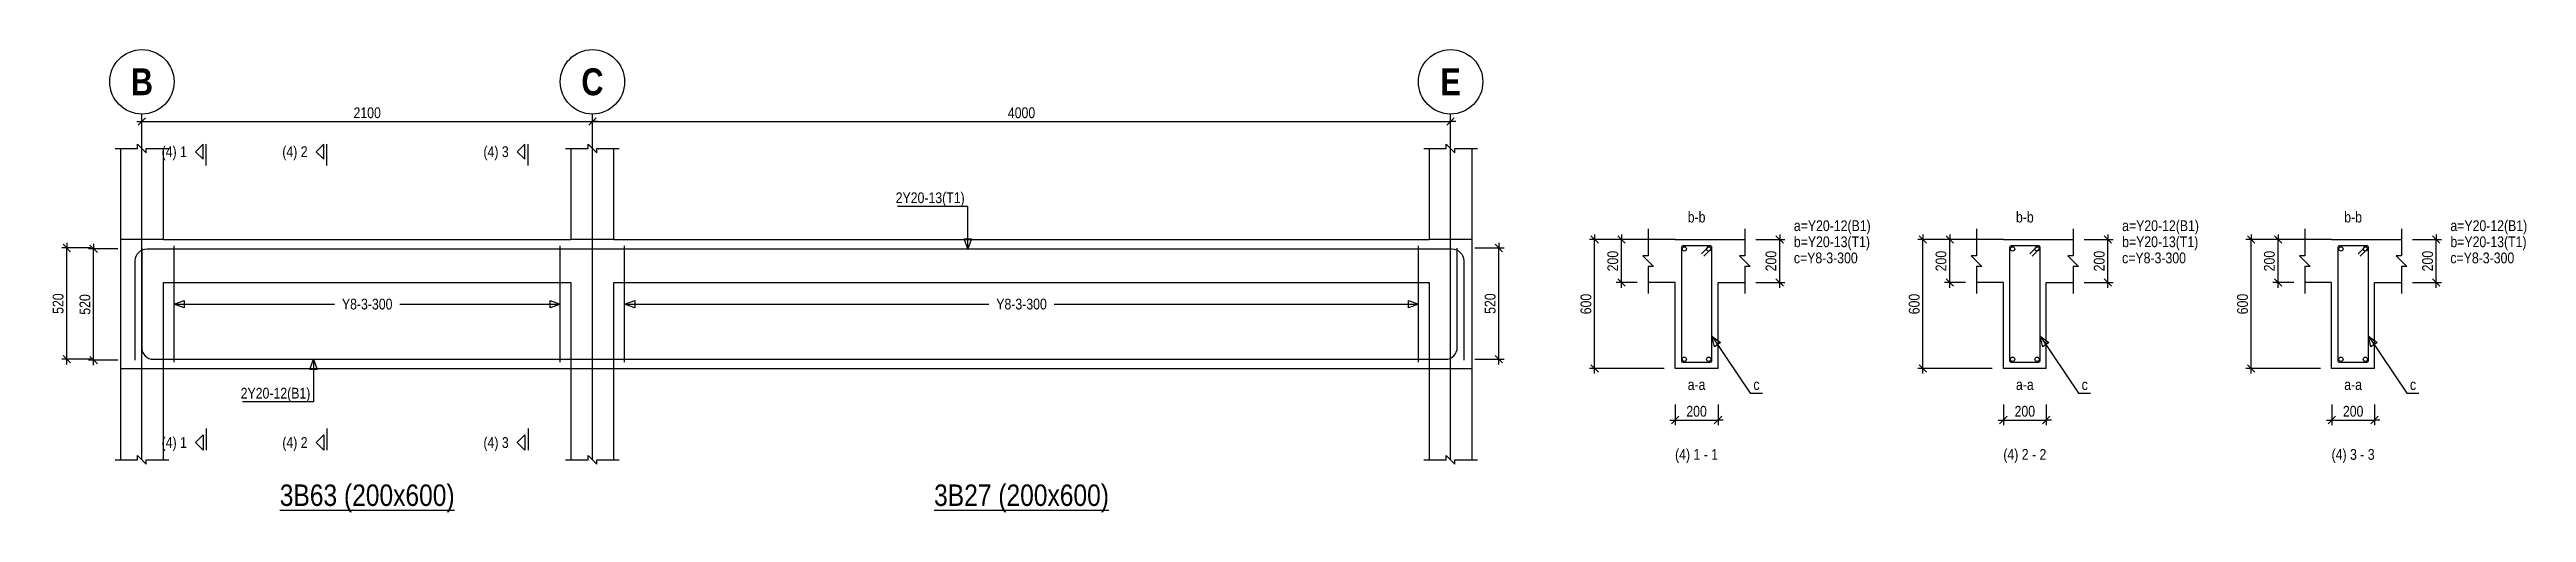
# Model space of a CAD drawing. Extents: x 0 to 206258, y -403073 to 0.
# Drawn here: x 44656 to 67747, y -204904 to -200594 of the extents above; entities that cross this region are included whole.
import ezdxf
from ezdxf.enums import TextEntityAlignment as Align
from ezdxf.lldxf.tags import DXFTag

# ---------------------------------------------------------------- set-up
doc = ezdxf.new("R2010")
doc.units = 0
doc.header["$LTSCALE"] = 1000
for name, color, linetype in [('Axis Circle(Dir 2)', 150, 'Continuous'), ('Axis Label(Dir 1)', 7, 'Continuous'), ('Axis Line(Dir 2)', 150, 'CENTER2'), ('Break Line', 5, 'Continuous'), ('Dimension Line', 5, 'Continuous'), ('Front Elevation Line', 40, 'Continuous'), ('Leader Line', 5, 'Continuous'), ('Link Line', 3, 'Continuous'), ('Rebar Label', 6, 'Continuous'), ('Rebar Line', 7, 'Continuous'), ('Section Label', 1, 'Continuous'), ('Section Line', 1, 'Continuous'), ('Top Rebar Label', 6, 'Continuous'), ('Top Rebar Line', 7, 'Continuous')]:
    doc.layers.add(name, color=color, linetype=linetype)
for name, color, linetype, true_color in [('Back Elevation Line', 191, 'HIDDEN2', 0xd4aaff), ('Beam Label(D)', 94, 'Continuous', 0x008100), ('Beam Line(D)', 112, 'Continuous', 0x00bd5e), ('Link Label', 94, 'Continuous', 0x008100)]:
    doc.layers.add(name, color=color, linetype=linetype, true_color=true_color)
doc.styles.add('Axis Label(Dir 1)', font='ARIALNB.TTF', dxfattribs={"height": 250})
doc.styles.add('Beam Label(D)', font='ARIALN.TTF', dxfattribs={"height": 200})
doc.styles.add('Dimension Text', font='ARIALN.TTF', dxfattribs={"height": 100})
doc.styles.add('Link Label', font='ARIALN.TTF', dxfattribs={"height": 100})
doc.styles.add('Rebar Label', font='ARIALN.TTF', dxfattribs={"height": 100})
doc.styles.add('Section Label', font='ARIALN.TTF', dxfattribs={"height": 100})
doc.styles.add('Top Rebar Label', font='ARIALN.TTF', dxfattribs={"height": 100})
tags = doc.linetypes.add('CENTER2', pattern=[1.125, 0.75, -0.125, 0.125, -0.125]).pattern_tags.tags
tags[10:11] = [DXFTag(74, 4), DXFTag(75, 0), DXFTag(340, '0'), DXFTag(46, 0.0), DXFTag(50, 0.0), DXFTag(44, 0.0), DXFTag(45, 0.0)]
tags[8:9] = [DXFTag(74, 4), DXFTag(75, 0), DXFTag(340, '0'), DXFTag(46, 0.0), DXFTag(50, 0.0), DXFTag(44, 0.0), DXFTag(45, 0.0)]
tags[6:7] = [DXFTag(74, 4), DXFTag(75, 0), DXFTag(340, '0'), DXFTag(46, 0.0), DXFTag(50, 0.0), DXFTag(44, 0.0), DXFTag(45, 0.0)]
tags[4:5] = [DXFTag(74, 4), DXFTag(75, 0), DXFTag(340, '0'), DXFTag(46, 0.0), DXFTag(50, 0.0), DXFTag(44, 0.0), DXFTag(45, 0.0)]
tags = doc.linetypes.add('HIDDEN2', pattern=[0.1875, 0.125, -0.0625]).pattern_tags.tags
tags[6:7] = [DXFTag(74, 4), DXFTag(75, 0), DXFTag(340, '0'), DXFTag(46, 0.0), DXFTag(50, 0.0), DXFTag(44, 0.0), DXFTag(45, 0.0)]
tags[4:5] = [DXFTag(74, 4), DXFTag(75, 0), DXFTag(340, '0'), DXFTag(46, 0.0), DXFTag(50, 0.0), DXFTag(44, 0.0), DXFTag(45, 0.0)]
doc.dimstyles.new('BEAM', dxfattribs={"dimtxt": 100, "dimasz": 30, "dimexe": 48.3, "dimexo": 103.5, "dimgap": 30, "dimtad": 1, "dimtoh": 1, "dimdec": 1, "dimlfac": 0.5, "dimdsep": 46, "dimtxsty": 'Dimension Text', "dimblk": 'PCDIM_TICK', "dimcen": 0.09, "dimclrd": 5, "dimclre": 5, "dimclrt": 5, "dimadec": 1, "dimazin": 0, "dimtp": 1, "dimtm": 1, "dimtfac": 1, "dimtdec": 4, "dimtofl": 0, "dimtmove": 0, "dimatfit": 3, "dimfxl": 1, "dimtolj": 1, "dimtzin": 0, "dimarcsym": 0})

msp = doc.modelspace()

# ---------------------------------------------------------------- texts
at = {"layer": 'Axis Label(Dir 1)', "transparency": 33554687, "style": 'Axis Label(Dir 1)'}
for s, p in [('B', (45517.055, -200894.284)), ('C', (49717.055, -200894.284)), ('E', (57717.055, -200894.284))]:
    msp.add_text(s, height=250, dxfattribs=at).set_placement(p, align=Align.MIDDLE_CENTER)
at = {"layer": 'Beam Label(D)', "transparency": 33554687, "style": 'Beam Label(D)'}
for s, p in [('%%U3B63 (200x600)', (47617.055, -204644.284)), ('%%U3B27 (200x600)', (53717.055, -204644.284))]:
    msp.add_text(s, height=200, dxfattribs=at).set_placement(p, align=Align.TOP_CENTER)
at = {"layer": 'Link Label', "transparency": 33554687, "style": 'Link Label'}
for s, p in [(' c=Y8-3-300', (60885.055, -202584.284)), (' c=Y8-3-300', (63945.294, -202584.284)), (' c=Y8-3-300', (67005.532, -202584.284)), ('c', (60540.055, -203764.284)), ('c', (63600.294, -203764.284)), ('c', (66660.532, -203764.284))]:
    msp.add_text(s, height=100, dxfattribs=at).set_placement(p)
for p in [(47617.055, -202964.284), (53717.055, -202964.284)]:
    msp.add_text('Y8-3-300', height=100, dxfattribs=at).set_placement(p, align=Align.MIDDLE_CENTER)
at = {"layer": 'Rebar Label', "transparency": 33554687, "style": 'Rebar Label'}
for s, p in [('b-b', (60010.055, -202234.284)), ('b-b', (63070.294, -202234.284)), ('b-b', (66130.532, -202234.284)), ('a-a', (60010.055, -203794.284)), ('a-a', (63070.294, -203794.284)), ('a-a', (66130.532, -203794.284))]:
    msp.add_text(s, height=100, dxfattribs=at).set_placement(p, align=Align.BOTTOM_CENTER)
for p in [(60885.055, -202284.284), (63945.294, -202284.284), (67005.532, -202284.284)]:
    msp.add_text(' a=Y20-12(B1)', height=100, dxfattribs=at).set_placement(p)
msp.add_text(' 2Y20-12(B1)', height=100, dxfattribs=at).set_placement((47087.055, -203844.284), align=Align.RIGHT)
at = {"layer": 'Section Label', "transparency": 33554687, "style": 'Section Label'}
for s, p in [('(4) 1', (45936.345, -201544.994)), ('(4) 2', (47061.345, -201544.994)), ('(4) 3', (48936.345, -201544.994)), ('(4) 1', (45936.345, -204253.573)), ('(4) 2', (47061.345, -204253.573)), ('(4) 3', (48936.345, -204253.573))]:
    msp.add_text(s, height=100, dxfattribs=at).set_placement(p, align=Align.MIDDLE_RIGHT)
for s, p in [('(4) 1 - 1', (60010.055, -204444.284)), ('(4) 2 - 2', (63070.294, -204444.284)), ('(4) 3 - 3', (66130.532, -204444.284))]:
    msp.add_text(s, height=100, dxfattribs=at).set_placement(p, align=Align.BOTTOM_CENTER)
at = {"layer": 'Top Rebar Label', "transparency": 33554687, "style": 'Top Rebar Label'}
msp.add_text(' 2Y20-13(T1)', height=100, dxfattribs=at).set_placement((53187.055, -202024.284), align=Align.RIGHT)
for p in [(60885.055, -202434.284), (63945.294, -202434.284), (67005.532, -202434.284)]:
    msp.add_text(' b=Y20-13(T1)', height=100, dxfattribs=at).set_placement(p)

# ---------------------------------------------------------------- blocks, each defined once
blk = doc.blocks.new('PCDIM_TICK')
at = {"layer": 'Dimension Line', "color": 0, "transparency": 33554687}
for p, q in [((1.15, 1.15), (-1.15, -1.15)), ((1.61, 0), (0, 0))]:
    blk.add_line(p, q, dxfattribs=at)
blk = doc.blocks.new('*U2806')
at = {"layer": 'Dimension Line', "color": 5, "true_color": 0x0000ff, "transparency": 16777216}
for p, q in [((45292, -202450), (45019, -202450)), ((45067, -203486), (45067, -202450)), ((45292, -203486), (45019, -203486))]:
    blk.add_line(p, q, dxfattribs=at)
at = {"layer": 'Dimension Line', "color": 5, "true_color": 0x0000ff, "transparency": 16777216, "xscale": 30, "yscale": 30}
for p, rotation in [((45067, -202450), 89.99999999999447), ((45067, -203486), 269.9999999999834)]:
    blk.add_blockref('PCDIM_TICK', p, dxfattribs=dict(at, rotation=rotation))
at = {"layer": 'Dimension Line', "color": 5, "true_color": 0x0000ff, "transparency": 16777216, "insert": (45037, -202968), "char_height": 100, "width": 181.5, "attachment_point": 8, "rotation": 90, "style": 'Dimension Text'}
blk.add_mtext('520', dxfattribs=at)
blk = doc.blocks.new('*U2807')
at = {"layer": 'Dimension Line', "color": 5, "true_color": 0x0000ff, "transparency": 16777216}
for p, q in [((45042, -202442), (44769, -202442)), ((44817, -203478), (44817, -202442)), ((45042, -203478), (44769, -203478))]:
    blk.add_line(p, q, dxfattribs=at)
at = {"layer": 'Dimension Line', "color": 5, "true_color": 0x0000ff, "transparency": 16777216, "xscale": 30, "yscale": 30}
for p, rotation in [((44817, -202442), 89.99999999999447), ((44817, -203478), 269.9999999999834)]:
    blk.add_blockref('PCDIM_TICK', p, dxfattribs=dict(at, rotation=rotation))
at = {"layer": 'Dimension Line', "color": 5, "true_color": 0x0000ff, "transparency": 16777216, "insert": (44787, -202960), "char_height": 100, "width": 181.5, "attachment_point": 8, "rotation": 90, "style": 'Dimension Text'}
blk.add_mtext('520', dxfattribs=at)
blk = doc.blocks.new('*U2808')
at = {"layer": 'Dimension Line', "color": 5, "true_color": 0x0000ff, "transparency": 16777216}
for p, q in [((45517, -201411), (45517, -201216)), ((45517, -201264), (49717, -201264)), ((49717, -201411), (49717, -201216))]:
    blk.add_line(p, q, dxfattribs=at)
at = {"layer": 'Dimension Line', "color": 5, "true_color": 0x0000ff, "transparency": 16777216, "xscale": 30, "yscale": 30, "rotation": 180.0000000000004}
blk.add_blockref('PCDIM_TICK', (45517, -201264), dxfattribs=at)
at = {"layer": 'Dimension Line', "color": 5, "true_color": 0x0000ff, "transparency": 16777216, "xscale": 30, "yscale": 30}
blk.add_blockref('PCDIM_TICK', (49717, -201264), dxfattribs=at)
at = {"layer": 'Dimension Line', "color": 5, "true_color": 0x0000ff, "transparency": 16777216, "insert": (47617, -201234), "char_height": 100, "width": 247.25, "attachment_point": 8, "style": 'Dimension Text'}
blk.add_mtext('2100', dxfattribs=at)
blk = doc.blocks.new('*U2821')
at = {"layer": 'Dimension Line', "color": 5, "true_color": 0x0000ff, "transparency": 16777216}
for p, q in [((57943, -202442), (58215, -202442)), ((58167, -203478), (58167, -202442)), ((57943, -203478), (58215, -203478))]:
    blk.add_line(p, q, dxfattribs=at)
at = {"layer": 'Dimension Line', "color": 5, "true_color": 0x0000ff, "transparency": 16777216, "xscale": 30, "yscale": 30}
for p, rotation in [((58167, -202442), 89.99999999999447), ((58167, -203478), 269.9999999999834)]:
    blk.add_blockref('PCDIM_TICK', p, dxfattribs=dict(at, rotation=rotation))
at = {"layer": 'Dimension Line', "color": 5, "true_color": 0x0000ff, "transparency": 16777216, "insert": (58137, -202960), "char_height": 100, "width": 181.5, "attachment_point": 8, "rotation": 90, "style": 'Dimension Text'}
blk.add_mtext('520', dxfattribs=at)
blk = doc.blocks.new('*U2822')
at = {"layer": 'Dimension Line', "color": 5, "true_color": 0x0000ff, "transparency": 16777216}
for p, q in [((49717, -201411), (49717, -201216)), ((49717, -201264), (57717, -201264)), ((57717, -201411), (57717, -201216))]:
    blk.add_line(p, q, dxfattribs=at)
at = {"layer": 'Dimension Line', "color": 5, "true_color": 0x0000ff, "transparency": 16777216, "xscale": 30, "yscale": 30, "rotation": 180.0000000000004}
blk.add_blockref('PCDIM_TICK', (49717, -201264), dxfattribs=at)
at = {"layer": 'Dimension Line', "color": 5, "true_color": 0x0000ff, "transparency": 16777216, "xscale": 30, "yscale": 30}
blk.add_blockref('PCDIM_TICK', (57717, -201264), dxfattribs=at)
at = {"layer": 'Dimension Line', "color": 5, "true_color": 0x0000ff, "transparency": 16777216, "insert": (53717, -201234), "char_height": 100, "width": 249.2, "attachment_point": 8, "style": 'Dimension Text'}
blk.add_mtext('4000', dxfattribs=at)
blk = doc.blocks.new('*U2809')
at = {"layer": 'Dimension Line', "color": 5, "true_color": 0x0000ff, "transparency": 16777216}
for p, q in [((60564, -202364), (60833, -202364)), ((60785, -202764), (60785, -202364)), ((60564, -202764), (60833, -202764))]:
    blk.add_line(p, q, dxfattribs=at)
at = {"layer": 'Dimension Line', "color": 5, "true_color": 0x0000ff, "transparency": 16777216, "xscale": 30, "yscale": 30}
for p, rotation in [((60785, -202364), 89.99999999999447), ((60785, -202764), 269.9999999999834)]:
    blk.add_blockref('PCDIM_TICK', p, dxfattribs=dict(at, rotation=rotation))
at = {"layer": 'Dimension Line', "color": 5, "true_color": 0x0000ff, "transparency": 16777216, "insert": (60755, -202564), "char_height": 100, "width": 182.77, "attachment_point": 8, "rotation": 90, "style": 'Dimension Text'}
blk.add_mtext('200', dxfattribs=at)
blk = doc.blocks.new('*U2810')
at = {"layer": 'Dimension Line', "color": 5, "true_color": 0x0000ff, "transparency": 16777216}
for p, q in [((59457, -202364), (59262, -202364)), ((59310, -202764), (59310, -202364)), ((59457, -202764), (59262, -202764))]:
    blk.add_line(p, q, dxfattribs=at)
at = {"layer": 'Dimension Line', "color": 5, "true_color": 0x0000ff, "transparency": 16777216, "xscale": 30, "yscale": 30}
for p, rotation in [((59310, -202364), 89.99999999999447), ((59310, -202764), 269.9999999999834)]:
    blk.add_blockref('PCDIM_TICK', p, dxfattribs=dict(at, rotation=rotation))
at = {"layer": 'Dimension Line', "color": 5, "true_color": 0x0000ff, "transparency": 16777216, "insert": (59280, -202564), "char_height": 100, "width": 182.77, "attachment_point": 8, "rotation": 90, "style": 'Dimension Text'}
blk.add_mtext('200', dxfattribs=at)
blk = doc.blocks.new('*U2811')
at = {"layer": 'Dimension Line', "color": 5, "true_color": 0x0000ff, "transparency": 16777216}
for p, q in [((59707, -202364), (59012, -202364)), ((59060, -203564), (59060, -202364)), ((59707, -203564), (59012, -203564))]:
    blk.add_line(p, q, dxfattribs=at)
at = {"layer": 'Dimension Line', "color": 5, "true_color": 0x0000ff, "transparency": 16777216, "xscale": 30, "yscale": 30}
for p, rotation in [((59060, -202364), 89.99999999999447), ((59060, -203564), 269.9999999999834)]:
    blk.add_blockref('PCDIM_TICK', p, dxfattribs=dict(at, rotation=rotation))
at = {"layer": 'Dimension Line', "color": 5, "true_color": 0x0000ff, "transparency": 16777216, "insert": (59030, -202964), "char_height": 100, "width": 181.97, "attachment_point": 8, "rotation": 90, "style": 'Dimension Text'}
blk.add_mtext('600', dxfattribs=at)
blk = doc.blocks.new('*U2812')
at = {"layer": 'Dimension Line', "color": 5, "true_color": 0x0000ff, "transparency": 16777216}
for p, q in [((59810, -203898), (59810, -204093)), ((59810, -204044), (60210, -204044)), ((60210, -203898), (60210, -204093))]:
    blk.add_line(p, q, dxfattribs=at)
at = {"layer": 'Dimension Line', "color": 5, "true_color": 0x0000ff, "transparency": 16777216, "xscale": 30, "yscale": 30, "rotation": 180.0000000000004}
blk.add_blockref('PCDIM_TICK', (59810, -204044), dxfattribs=at)
at = {"layer": 'Dimension Line', "color": 5, "true_color": 0x0000ff, "transparency": 16777216, "xscale": 30, "yscale": 30}
blk.add_blockref('PCDIM_TICK', (60210, -204044), dxfattribs=at)
at = {"layer": 'Dimension Line', "color": 5, "true_color": 0x0000ff, "transparency": 16777216, "insert": (60010, -204014), "char_height": 100, "width": 182.77, "attachment_point": 8, "style": 'Dimension Text'}
blk.add_mtext('200', dxfattribs=at)
blk = doc.blocks.new('*U2813')
at = {"layer": 'Dimension Line', "color": 5, "true_color": 0x0000ff, "transparency": 16777216}
for p, q in [((63624, -202364), (63894, -202364)), ((63845, -202764), (63845, -202364)), ((63624, -202764), (63894, -202764))]:
    blk.add_line(p, q, dxfattribs=at)
at = {"layer": 'Dimension Line', "color": 5, "true_color": 0x0000ff, "transparency": 16777216, "xscale": 30, "yscale": 30}
for p, rotation in [((63845, -202364), 89.99999999999447), ((63845, -202764), 269.9999999999834)]:
    blk.add_blockref('PCDIM_TICK', p, dxfattribs=dict(at, rotation=rotation))
at = {"layer": 'Dimension Line', "color": 5, "true_color": 0x0000ff, "transparency": 16777216, "insert": (63815, -202564), "char_height": 100, "width": 182.77, "attachment_point": 8, "rotation": 90, "style": 'Dimension Text'}
blk.add_mtext('200', dxfattribs=at)
blk = doc.blocks.new('*U2814')
at = {"layer": 'Dimension Line', "color": 5, "true_color": 0x0000ff, "transparency": 16777216}
for p, q in [((62517, -202364), (62322, -202364)), ((62370, -202764), (62370, -202364)), ((62517, -202764), (62322, -202764))]:
    blk.add_line(p, q, dxfattribs=at)
at = {"layer": 'Dimension Line', "color": 5, "true_color": 0x0000ff, "transparency": 16777216, "xscale": 30, "yscale": 30}
for p, rotation in [((62370, -202364), 89.99999999999447), ((62370, -202764), 269.9999999999834)]:
    blk.add_blockref('PCDIM_TICK', p, dxfattribs=dict(at, rotation=rotation))
at = {"layer": 'Dimension Line', "color": 5, "true_color": 0x0000ff, "transparency": 16777216, "insert": (62340, -202564), "char_height": 100, "width": 182.77, "attachment_point": 8, "rotation": 90, "style": 'Dimension Text'}
blk.add_mtext('200', dxfattribs=at)
blk = doc.blocks.new('*U2815')
at = {"layer": 'Dimension Line', "color": 5, "true_color": 0x0000ff, "transparency": 16777216}
for p, q in [((62767, -202364), (62072, -202364)), ((62120, -203564), (62120, -202364)), ((62767, -203564), (62072, -203564))]:
    blk.add_line(p, q, dxfattribs=at)
at = {"layer": 'Dimension Line', "color": 5, "true_color": 0x0000ff, "transparency": 16777216, "xscale": 30, "yscale": 30}
for p, rotation in [((62120, -202364), 89.99999999999447), ((62120, -203564), 269.9999999999834)]:
    blk.add_blockref('PCDIM_TICK', p, dxfattribs=dict(at, rotation=rotation))
at = {"layer": 'Dimension Line', "color": 5, "true_color": 0x0000ff, "transparency": 16777216, "insert": (62090, -202964), "char_height": 100, "width": 181.97, "attachment_point": 8, "rotation": 90, "style": 'Dimension Text'}
blk.add_mtext('600', dxfattribs=at)
blk = doc.blocks.new('*U2816')
at = {"layer": 'Dimension Line', "color": 5, "true_color": 0x0000ff, "transparency": 16777216}
for p, q in [((62870, -203898), (62870, -204093)), ((62870, -204044), (63270, -204044)), ((63270, -203898), (63270, -204093))]:
    blk.add_line(p, q, dxfattribs=at)
at = {"layer": 'Dimension Line', "color": 5, "true_color": 0x0000ff, "transparency": 16777216, "xscale": 30, "yscale": 30, "rotation": 180.0000000000004}
blk.add_blockref('PCDIM_TICK', (62870, -204044), dxfattribs=at)
at = {"layer": 'Dimension Line', "color": 5, "true_color": 0x0000ff, "transparency": 16777216, "xscale": 30, "yscale": 30}
blk.add_blockref('PCDIM_TICK', (63270, -204044), dxfattribs=at)
at = {"layer": 'Dimension Line', "color": 5, "true_color": 0x0000ff, "transparency": 16777216, "insert": (63070, -204014), "char_height": 100, "width": 182.77, "attachment_point": 8, "style": 'Dimension Text'}
blk.add_mtext('200', dxfattribs=at)
blk = doc.blocks.new('*U2817')
at = {"layer": 'Dimension Line', "color": 5, "true_color": 0x0000ff, "transparency": 16777216}
for p, q in [((66684, -202364), (66954, -202364)), ((66906, -202764), (66906, -202364)), ((66684, -202764), (66954, -202764))]:
    blk.add_line(p, q, dxfattribs=at)
at = {"layer": 'Dimension Line', "color": 5, "true_color": 0x0000ff, "transparency": 16777216, "xscale": 30, "yscale": 30}
for p, rotation in [((66906, -202364), 89.99999999999447), ((66906, -202764), 269.9999999999834)]:
    blk.add_blockref('PCDIM_TICK', p, dxfattribs=dict(at, rotation=rotation))
at = {"layer": 'Dimension Line', "color": 5, "true_color": 0x0000ff, "transparency": 16777216, "insert": (66876, -202564), "char_height": 100, "width": 182.77, "attachment_point": 8, "rotation": 90, "style": 'Dimension Text'}
blk.add_mtext('200', dxfattribs=at)
blk = doc.blocks.new('*U2818')
at = {"layer": 'Dimension Line', "color": 5, "true_color": 0x0000ff, "transparency": 16777216}
for p, q in [((65577, -202364), (65382, -202364)), ((65431, -202764), (65431, -202364)), ((65577, -202764), (65382, -202764))]:
    blk.add_line(p, q, dxfattribs=at)
at = {"layer": 'Dimension Line', "color": 5, "true_color": 0x0000ff, "transparency": 16777216, "xscale": 30, "yscale": 30}
for p, rotation in [((65431, -202364), 89.99999999999447), ((65431, -202764), 269.9999999999834)]:
    blk.add_blockref('PCDIM_TICK', p, dxfattribs=dict(at, rotation=rotation))
at = {"layer": 'Dimension Line', "color": 5, "true_color": 0x0000ff, "transparency": 16777216, "insert": (65401, -202564), "char_height": 100, "width": 182.77, "attachment_point": 8, "rotation": 90, "style": 'Dimension Text'}
blk.add_mtext('200', dxfattribs=at)
blk = doc.blocks.new('*U2819')
at = {"layer": 'Dimension Line', "color": 5, "true_color": 0x0000ff, "transparency": 16777216}
for p, q in [((65827, -202364), (65132, -202364)), ((65181, -203564), (65181, -202364)), ((65827, -203564), (65132, -203564))]:
    blk.add_line(p, q, dxfattribs=at)
at = {"layer": 'Dimension Line', "color": 5, "true_color": 0x0000ff, "transparency": 16777216, "xscale": 30, "yscale": 30}
for p, rotation in [((65181, -202364), 89.99999999999447), ((65181, -203564), 269.9999999999834)]:
    blk.add_blockref('PCDIM_TICK', p, dxfattribs=dict(at, rotation=rotation))
at = {"layer": 'Dimension Line', "color": 5, "true_color": 0x0000ff, "transparency": 16777216, "insert": (65151, -202964), "char_height": 100, "width": 181.97, "attachment_point": 8, "rotation": 90, "style": 'Dimension Text'}
blk.add_mtext('600', dxfattribs=at)
blk = doc.blocks.new('*U2820')
at = {"layer": 'Dimension Line', "color": 5, "true_color": 0x0000ff, "transparency": 16777216}
for p, q in [((65931, -203898), (65931, -204093)), ((65931, -204044), (66331, -204044)), ((66331, -203898), (66331, -204093))]:
    blk.add_line(p, q, dxfattribs=at)
at = {"layer": 'Dimension Line', "color": 5, "true_color": 0x0000ff, "transparency": 16777216, "xscale": 30, "yscale": 30, "rotation": 180.0000000000004}
blk.add_blockref('PCDIM_TICK', (65931, -204044), dxfattribs=at)
at = {"layer": 'Dimension Line', "color": 5, "true_color": 0x0000ff, "transparency": 16777216, "xscale": 30, "yscale": 30}
blk.add_blockref('PCDIM_TICK', (66331, -204044), dxfattribs=at)
at = {"layer": 'Dimension Line', "color": 5, "true_color": 0x0000ff, "transparency": 16777216, "insert": (66131, -204014), "char_height": 100, "width": 182.77, "attachment_point": 8, "style": 'Dimension Text'}
blk.add_mtext('200', dxfattribs=at)

# ---------------------------------------------------------------- dimensions: what is measured, and where the dimension line sits
at = {"layer": 'Dimension Line', "transparency": 33554687}
for base, p1, p2, text, picture, middle in [((47617.055, -201264.284), (45517.055, -201514.284), (49717.055, -201514.284), '2100', '*U2808', (47617.055, -201264.284)), ((53717.055, -201264.284), (49717.055, -201514.284), (57717.055, -201514.284), '4000', '*U2822', (53717.055, -201264.284)), ((60010.055, -204044.284), (59810.055, -203794.284), (60210.055, -203794.284), '200', '*U2812', (60010.055, -204044.284)), ((63070.294, -204044.284), (62870.294, -203794.284), (63270.294, -203794.284), '200', '*U2816', (63070.294, -204044.284)), ((66130.532, -204044.284), (65930.532, -203794.284), (66330.532, -203794.284), '200', '*U2820', (66130.532, -204044.284))]:
    dim = msp.add_linear_dim(base=base, p1=p1, p2=p2, text=text, dimstyle='BEAM', override={"dimscale": 1, "dimtxt": 100, "dimasz": 30, "dimexe": 48.3, "dimexo": 103.5, "dimgap": 30, "dimtad": 1, "dimtih": 0, "dimdec": 1, "dimlfac": 0.5, "dimzin": 8, "dimlunit": 2, "dimpost": '', "dimtxsty": 'Dimension Text', "dimblk": 'PCDIM_TICK', "dimse1": 0, "dimse2": 0, "dimsd2": 0, "dimclrd": 5, "dimclre": 5, "dimclrt": 5, "dimaunit": 0, "dimadec": 1, "dimazin": 0, "dimtol": 0, "dimtp": 1, "dimtm": 1, "dimtmove": 0}, dxfattribs=at)
    dim.commit()
    dim.dimension.update_dxf_attribs({"geometry": picture, "text_midpoint": middle})
for base, p1, p2, text, picture, middle in [((44817.055, -202960.284), (45145.055, -203478.284), (45145.055, -202442.284), '520', '*U2807', (44817.055, -202960.284)), ((45067.055, -202968.284), (45395.055, -203486.284), (45395.055, -202450.284), '520', '*U2806', (45067.055, -202968.284)), ((58167.055, -202960.284), (57839.055, -203478.284), (57839.055, -202442.284), '520', '*U2821', (58167.055, -202960.284)), ((59060.055, -202964.284), (59810.055, -203564.284), (59810.055, -202364.284), '600', '*U2811', (59060.055, -202964.284)), ((59310.055, -202564.284), (59560.055, -202764.284), (59560.055, -202364.284), '200', '*U2810', (59310.055, -202564.284)), ((60785.055, -202564.284), (60460.055, -202764.284), (60460.055, -202364.284), '200', '*U2809', (60785.055, -202564.284)), ((62120.294, -202964.284), (62870.294, -203564.284), (62870.294, -202364.284), '600', '*U2815', (62120.294, -202964.284)), ((62370.294, -202564.284), (62620.294, -202764.284), (62620.294, -202364.284), '200', '*U2814', (62370.294, -202564.284)), ((63845.294, -202564.284), (63520.294, -202764.284), (63520.294, -202364.284), '200', '*U2813', (63845.294, -202564.284)), ((65180.532, -202964.284), (65930.532, -203564.284), (65930.532, -202364.284), '600', '*U2819', (65180.532, -202964.284)), ((65430.532, -202564.284), (65680.532, -202764.284), (65680.532, -202364.284), '200', '*U2818', (65430.532, -202564.284)), ((66905.532, -202564.284), (66580.532, -202764.284), (66580.532, -202364.284), '200', '*U2817', (66905.532, -202564.284))]:
    dim = msp.add_linear_dim(base=base, p1=p1, p2=p2, angle=90, text=text, dimstyle='BEAM', override={"dimscale": 1, "dimtxt": 100, "dimasz": 30, "dimexe": 48.3, "dimexo": 103.5, "dimgap": 30, "dimtad": 1, "dimtih": 0, "dimdec": 1, "dimlfac": 0.5, "dimzin": 8, "dimlunit": 2, "dimpost": '', "dimtxsty": 'Dimension Text', "dimblk": 'PCDIM_TICK', "dimse1": 0, "dimse2": 0, "dimsd2": 0, "dimclrd": 5, "dimclre": 5, "dimclrt": 5, "dimaunit": 0, "dimadec": 1, "dimazin": 0, "dimtol": 0, "dimtp": 1, "dimtm": 1, "dimtmove": 0}, dxfattribs=at)
    dim.commit()
    dim.dimension.update_dxf_attribs({"geometry": picture, "text_midpoint": middle})

# ---------------------------------------------------------------- linework, layer by layer
at = {"layer": 'Axis Circle(Dir 2)', "transparency": 33554687}
for centre in [(45517.055, -200894.284), (49717.055, -200894.284), (57717.055, -200894.284)]:
    msp.add_circle(centre, 300, dxfattribs=at)
at = {"layer": 'Axis Line(Dir 2)', "transparency": 33554687}
for points in [[(45517.055, -204414.284), (45517.055, -201194.284)], [(49717.055, -204414.284), (49717.055, -201194.284)], [(57717.055, -204414.284), (57717.055, -201194.284)]]:
    msp.add_lwpolyline(points, dxfattribs=at)
at = {"layer": 'Back Elevation Line', "transparency": 33554687}
for points in [[(45717.055, -202364.284), (45317.055, -202364.284)], [(45317.055, -202364.284), (45317.055, -203564.284)], [(45717.055, -202364.284), (49517.055, -202364.284)], [(49917.055, -202364.284), (49517.055, -202364.284)], [(49917.055, -202364.284), (57517.055, -202364.284)], [(57917.055, -202364.284), (57517.055, -202364.284)], [(57917.055, -203564.284), (57917.055, -202364.284)], [(45717.055, -203564.284), (45717.055, -202764.284)], [(45717.055, -202764.284), (49517.055, -202764.284)], [(49517.055, -202764.284), (49517.055, -203564.284)], [(49917.055, -203564.284), (49917.055, -202764.284)], [(49917.055, -202764.284), (57517.055, -202764.284)], [(57517.055, -202764.284), (57517.055, -203564.284)], [(45317.055, -203564.284), (45717.055, -203564.284)], [(49517.055, -203564.284), (49917.055, -203564.284)], [(57517.055, -203564.284), (57917.055, -203564.284)]]:
    msp.add_lwpolyline(points, dxfattribs=at)
at = {"layer": 'Beam Line(D)', "transparency": 33554687}
for points in [[(45317.055, -201514.284), (45317.055, -202364.284)], [(45717.055, -202364.284), (45717.055, -201514.284)], [(49517.055, -201514.284), (49517.055, -202364.284)], [(49917.055, -202364.284), (49917.055, -201514.284)], [(57517.055, -201514.284), (57517.055, -202364.284)], [(57917.055, -202364.284), (57917.055, -201514.284)], [(45317.055, -202364.284), (45317.055, -204414.284)], [(45717.055, -202364.284), (49517.055, -202364.284)], [(49917.055, -202364.284), (57517.055, -202364.284)], [(57917.055, -204414.284), (57917.055, -202364.284)], [(59810.055, -202364.284), (59560.055, -202364.284)], [(59810.055, -202364.284), (60210.055, -202364.284)], [(59810.055, -202364.284), (59810.055, -202364.284)], [(60210.055, -202364.284), (60210.055, -202364.284)], [(60210.055, -202364.284), (60460.055, -202364.284)], [(62870.294, -202364.284), (62620.294, -202364.284)], [(62870.294, -202364.284), (63270.294, -202364.284)], [(62870.294, -202364.284), (62870.294, -202364.284)], [(63270.294, -202364.284), (63270.294, -202364.284)], [(63270.294, -202364.284), (63520.294, -202364.284)], [(65930.532, -202364.284), (65680.532, -202364.284)], [(65930.532, -202364.284), (66330.532, -202364.284)], [(65930.532, -202364.284), (65930.532, -202364.284)], [(66330.532, -202364.284), (66330.532, -202364.284)], [(66330.532, -202364.284), (66580.532, -202364.284)], [(60210.055, -203564.284), (59810.055, -203564.284), (59810.055, -202764.284), (59560.055, -202764.284)], [(60210.055, -203564.284), (60210.055, -202764.284), (60460.055, -202764.284)], [(63270.294, -203564.284), (62870.294, -203564.284), (62870.294, -202764.284), (62620.294, -202764.284)], [(63270.294, -203564.284), (63270.294, -202764.284), (63520.294, -202764.284)], [(66330.532, -203564.284), (65930.532, -203564.284), (65930.532, -202764.284), (65680.532, -202764.284)], [(66330.532, -203564.284), (66330.532, -202764.284), (66580.532, -202764.284)], [(45717.055, -204414.284), (45717.055, -203564.284)], [(45717.055, -203564.284), (49517.055, -203564.284)], [(49517.055, -203564.284), (49517.055, -204414.284)], [(49917.055, -204414.284), (49917.055, -203564.284)], [(49917.055, -203564.284), (57517.055, -203564.284)], [(57517.055, -203564.284), (57517.055, -204414.284)]]:
    msp.add_lwpolyline(points, dxfattribs=at)
at = {"layer": 'Break Line', "transparency": 33554687}
for points in [[(45267.055, -201514.284), (45477.055, -201514.284), (45477.055, -201474.284), (45557.055, -201554.284), (45557.055, -201514.284), (45767.055, -201514.284)], [(49467.055, -201514.284), (49677.055, -201514.284), (49677.055, -201474.284), (49757.055, -201554.284), (49757.055, -201514.284), (49967.055, -201514.284)], [(57467.055, -201514.284), (57677.055, -201514.284), (57677.055, -201474.284), (57757.055, -201554.284), (57757.055, -201514.284), (57967.055, -201514.284)], [(59560.055, -202264.284), (59560.055, -202514.284), (59510.055, -202514.284), (59610.055, -202614.284), (59560.055, -202614.284), (59560.055, -202864.284)], [(60460.055, -202264.284), (60460.055, -202514.284), (60410.055, -202514.284), (60510.055, -202614.284), (60460.055, -202614.284), (60460.055, -202864.284)], [(62620.294, -202264.284), (62620.294, -202514.284), (62570.294, -202514.284), (62670.294, -202614.284), (62620.294, -202614.284), (62620.294, -202864.284)], [(63520.294, -202264.284), (63520.294, -202514.284), (63470.294, -202514.284), (63570.294, -202614.284), (63520.294, -202614.284), (63520.294, -202864.284)], [(65680.532, -202264.284), (65680.532, -202514.284), (65630.532, -202514.284), (65730.532, -202614.284), (65680.532, -202614.284), (65680.532, -202864.284)], [(66580.532, -202264.284), (66580.532, -202514.284), (66530.532, -202514.284), (66630.532, -202614.284), (66580.532, -202614.284), (66580.532, -202864.284)], [(45267.055, -204414.284), (45477.055, -204414.284), (45477.055, -204374.284), (45557.055, -204454.284), (45557.055, -204414.284), (45767.055, -204414.284)], [(49467.055, -204414.284), (49677.055, -204414.284), (49677.055, -204374.284), (49757.055, -204454.284), (49757.055, -204414.284), (49967.055, -204414.284)], [(57467.055, -204414.284), (57677.055, -204414.284), (57677.055, -204374.284), (57757.055, -204454.284), (57757.055, -204414.284), (57967.055, -204414.284)]]:
    msp.add_lwpolyline(points, dxfattribs=at)
at = {"layer": 'Front Elevation Line', "transparency": 33554687}
for points in [[(45717.055, -202364.284), (45317.055, -202364.284)], [(45317.055, -202364.284), (45317.055, -203564.284)], [(45717.055, -202364.284), (49517.055, -202364.284)], [(49917.055, -202364.284), (49517.055, -202364.284)], [(49917.055, -202364.284), (57517.055, -202364.284)], [(57917.055, -202364.284), (57517.055, -202364.284)], [(57917.055, -203564.284), (57917.055, -202364.284)], [(45717.055, -203564.284), (45717.055, -202764.284)], [(45717.055, -202764.284), (49517.055, -202764.284)], [(49517.055, -202764.284), (49517.055, -203564.284)], [(49917.055, -203564.284), (49917.055, -202764.284)], [(49917.055, -202764.284), (57517.055, -202764.284)], [(57517.055, -202764.284), (57517.055, -203564.284)], [(45317.055, -203564.284), (45717.055, -203564.284)], [(49517.055, -203564.284), (49917.055, -203564.284)], [(57517.055, -203564.284), (57917.055, -203564.284)]]:
    msp.add_lwpolyline(points, dxfattribs=at)
at = {"layer": 'Leader Line', "transparency": 33554687}
for points in [[(53217.055, -202450.284), (53217.055, -202054.284), (52562.064, -202054.284)], [(53182.853, -202356.314), (53251.257, -202356.314), (53217.055, -202450.284), (53182.853, -202356.314)], [(45817.055, -202964.284), (45911.025, -202930.082), (45911.025, -202998.486), (45817.055, -202964.284), (47312.411, -202964.284)], [(47921.699, -202964.284), (49417.055, -202964.284), (49323.086, -202998.486), (49323.086, -202930.082), (49417.055, -202964.284)], [(50017.055, -202964.284), (50111.025, -202930.082), (50111.025, -202998.486), (50017.055, -202964.284), (53412.411, -202964.284)], [(54021.699, -202964.284), (57417.055, -202964.284), (57323.086, -202998.486), (57323.086, -202930.082), (57417.055, -202964.284)], [(60232.995, -203323.008), (60176.311, -203361.297), (60152.054, -203264.283), (60232.995, -203323.008)], [(60152.054, -203264.283), (60510.055, -203794.284), (60623.184, -203794.284)], [(63293.234, -203323.009), (63236.55, -203361.297), (63212.294, -203264.284), (63293.234, -203323.009)], [(63212.294, -203264.284), (63570.294, -203794.284), (63683.423, -203794.284)], [(66353.473, -203323.008), (66296.788, -203361.297), (66272.532, -203264.283), (66353.473, -203323.008)], [(66272.532, -203264.283), (66630.532, -203794.284), (66743.661, -203794.284)], [(47117.055, -203478.284), (47117.055, -203874.284), (46454.382, -203874.284)], [(47151.257, -203572.253), (47082.853, -203572.253), (47117.055, -203478.284), (47151.257, -203572.253)]]:
    msp.add_lwpolyline(points, dxfattribs=at)
at = {"layer": 'Link Line', "transparency": 33554687}
for p, q in [((45817.055, -203506.284), (45817.055, -202422.284)), ((49417.055, -203506.284), (49417.055, -202422.284)), ((50017.055, -203506.284), (50017.055, -202422.284)), ((57417.055, -203506.284), (57417.055, -202422.284))]:
    msp.add_line(p, q, dxfattribs=at)
for points in [[(60077.244, -202516.894), (60147.954, -202446.183, 0.668178638), (60138.055, -202422.284), (59882.055, -202422.284, 0.414213562), (59868.055, -202436.284), (59868.055, -203492.284, 0.414213562), (59882.055, -203506.284), (60138.055, -203506.284, 0.414213562), (60152.055, -203492.284), (60152.055, -202436.284, 0.668178638), (60128.155, -202426.384), (60057.445, -202497.095)], [(63137.482, -202516.894), (63208.193, -202446.183, 0.668178638), (63198.294, -202422.284), (62942.294, -202422.284, 0.414213562), (62928.294, -202436.284), (62928.294, -203492.284, 0.414213562), (62942.294, -203506.284), (63198.294, -203506.284, 0.414213562), (63212.294, -203492.284), (63212.294, -202436.284, 0.668178638), (63188.394, -202426.384), (63117.683, -202497.095)], [(66197.721, -202516.894), (66268.432, -202446.183, 0.668178638), (66258.532, -202422.284), (66002.532, -202422.284, 0.414213562), (65988.532, -202436.284), (65988.532, -203492.284, 0.414213562), (66002.532, -203506.284), (66258.532, -203506.284, 0.414213562), (66272.532, -203492.284), (66272.532, -202436.284, 0.668178638), (66248.633, -202426.384), (66177.922, -202497.095)]]:
    msp.add_lwpolyline(points, format="xyb", dxfattribs=at)
at = {"layer": 'Rebar Line', "transparency": 33554687}
msp.add_lwpolyline([(45515.055, -202442.284), (45515.055, -203368.328, 0.414213562), (45625.011, -203478.284), (57669.1, -203478.284, 0.414213543), (57779.055, -203368.328), (57779.055, -202442.284)], format="xyb", dxfattribs=at)
for centre in [(59896.055, -202450.284), (60124.055, -202450.284), (62956.294, -202450.284), (63184.294, -202450.284), (66016.532, -202450.284), (66244.532, -202450.284), (59896.055, -203478.284), (60124.055, -203478.284), (62956.294, -203478.284), (63184.294, -203478.284), (66016.532, -203478.284), (66244.532, -203478.284)]:
    msp.add_circle(centre, 20, dxfattribs=at)
at = {"layer": 'Section Line', "transparency": 33554687}
for points in [[(46087.055, -201474.284), (46016.345, -201544.994), (46087.055, -201615.705), (46087.055, -201474.284)], [(46117.055, -201674.284), (46117.055, -201474.284)], [(47212.055, -201474.284), (47141.345, -201544.994), (47212.055, -201615.705), (47212.055, -201474.284)], [(47242.055, -201674.284), (47242.055, -201474.284)], [(49087.055, -201474.284), (49016.345, -201544.994), (49087.055, -201615.705), (49087.055, -201474.284)], [(49117.055, -201674.284), (49117.055, -201474.284)], [(46087.055, -204324.284), (46087.055, -204324.284), (46016.345, -204253.573), (46087.055, -204182.862), (46087.055, -204324.284)], [(46117.055, -204124.284), (46117.055, -204324.284)], [(47212.055, -204324.284), (47212.055, -204324.284), (47141.345, -204253.573), (47212.055, -204182.862), (47212.055, -204324.284)], [(47242.055, -204124.284), (47242.055, -204324.284)], [(49087.055, -204324.284), (49087.055, -204324.284), (49016.345, -204253.573), (49087.055, -204182.862), (49087.055, -204324.284)], [(49117.055, -204124.284), (49117.055, -204324.284)]]:
    msp.add_lwpolyline(points, dxfattribs=at)
at = {"layer": 'Top Rebar Line', "transparency": 33554687}
msp.add_lwpolyline([(45455.055, -203486.284), (45455.055, -202560.239, -0.414213562), (45565.011, -202450.284), (57729.1, -202450.284, -0.414213562), (57839.055, -202560.239), (57839.055, -203486.284)], format="xyb", dxfattribs=at)

msp.set_redraw_order([(e.dxf.handle, doc.entitydb.next_handle()) for e in msp.query("TEXT MTEXT ATTDEF DIMENSION ARC_DIMENSION")])  # texts and dimensions are drawn at this point

doc.saveas('drawing.dxf')
